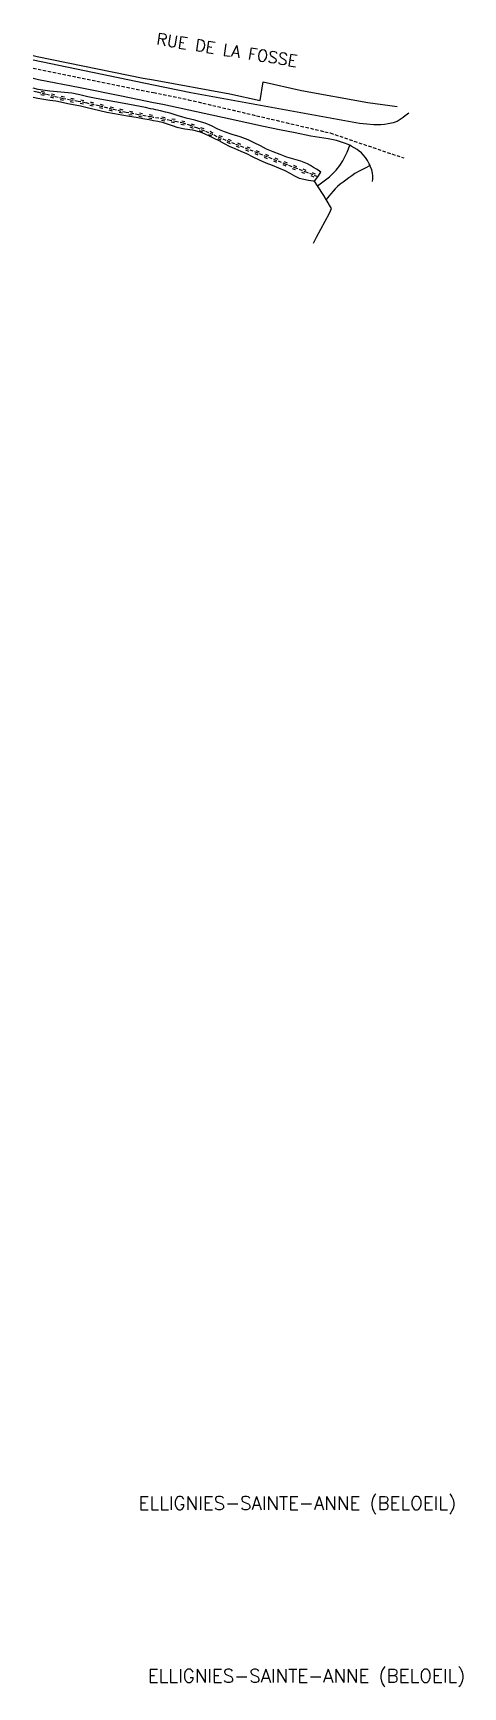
# Model space of a CAD drawing. Header units: millimetres. Extents: x 104000 to 105000, y 137235 to 137982.
# Drawn here: x 104000 to 104064.3, y 137734.8 to 137982.5 of the extents above; entities that cross this region are included whole.
import ezdxf
from ezdxf.enums import TextEntityAlignment as Align

# ---------------------------------------------------------------- set-up
doc = ezdxf.new("R2010")
doc.units = ezdxf.units.MM
doc.linetypes.add('DASHED', pattern=[0.75, 0.5, -0.25])
doc.layers.get('0').update_dxf_attribs({"linetype": 'CONTINUOUS'})
for name, color, linetype in [('W0001', 6, 'DASHED'), ('W0008', 7, 'CONTINUOUS'), ('W0017', 7, 'CONTINUOUS'), ('W0120', 7, 'CONTINUOUS'), ('W0211', 2, 'CONTINUOUS'), ('W0220', 5, 'DASHED'), ('W0330', 7, 'CONTINUOUS'), ('W0980', 7, 'CONTINUOUS'), ('W0989', 7, 'CONTINUOUS')]:
    doc.layers.add(name, color=color, linetype=linetype)
doc.styles.get("Standard").update_dxf_attribs({"font": 'romans.shx', "width": 0.85})

msp = doc.modelspace()

# ---------------------------------------------------------------- texts
at = {"layer": 'W0980'}
for p in [(104039.52, 137762.21), (104040.89, 137736.33)]:
    msp.add_text('ELLIGNIES-SAINTE-ANNE (BELOEIL)', height=2, dxfattribs=at).set_placement(p, align=Align.MIDDLE)
at = {"layer": 'W0989'}
msp.add_text('RUE DE LA FOSSE', height=1.75, rotation=350.8321, dxfattribs=at).set_placement((104018.35, 137980.81))

# ---------------------------------------------------------------- blocks, each defined once
blk = doc.blocks.new('t220o')
at = {"color": 0, "linetype": 'Continuous'}
for p, q in [((-0.25, 0.25), (0.25, 0.25)), ((-0.25, -0.25), (0.25, -0.25))]:
    blk.add_line(p, q, dxfattribs=at)

# ---------------------------------------------------------------- linework, layer by layer
at = {"layer": 'W0001'}
for points in [[(104000, 137977.24), (104018, 137973.58)], [(104018, 137973.58), (104023.22, 137972.52), (104044.45, 137967.53), (104055.45, 137963.79)]]:
    msp.add_lwpolyline(points, dxfattribs=at)
at = {"layer": 'W0008'}
for points in [[(104000, 137978.51), (104018, 137974.76)], [(104018, 137972.07), (104013.23, 137973.04), (104007.02, 137974.27), (104000.81, 137975.51), (104000, 137975.68)], [(104018, 137974.76), (104023.59, 137973.6), (104048.84, 137968.99), (104049.9, 137968.89), (104050.97, 137968.79), (104052.02, 137968.79), (104052.56, 137968.85), (104053.09, 137968.93), (104053.62, 137969.05), (104053.91, 137969.12), (104054.19, 137969.2), (104054.47, 137969.3), (104054.77, 137969.48), (104055.06, 137969.68), (104055.34, 137969.89), (104055.68, 137970.14), (104056.01, 137970.39), (104056.19, 137970.53)], [(104050.78, 137960.27), (104050.78, 137960.28), (104050.82, 137960.69), (104050.81, 137961.1), (104050.76, 137961.51), (104050.66, 137962), (104050.49, 137962.47), (104050.42, 137962.64), (104050.29, 137962.93), (104050.03, 137963.4), (104049.73, 137963.86), (104049.38, 137964.27), (104049.1, 137964.55), (104048.8, 137964.81), (104048.49, 137965.05), (104048.05, 137965.33), (104047.59, 137965.58), (104047.36, 137965.7), (104047.12, 137965.81), (104046.56, 137966.03), (104045.99, 137966.22), (104045.4, 137966.39), (104044.14, 137966.67), (104042.85, 137966.87), (104041.57, 137967.08), (104039.2, 137967.54), (104036.84, 137968.02), (104034.48, 137968.51), (104029.46, 137969.59), (104024.45, 137970.7), (104019.43, 137971.78), (104018, 137972.07)]]:
    msp.add_lwpolyline(points, dxfattribs=at)
at = {"layer": 'W0017'}
for points in [[(104042.54, 137959.64), (104043.15, 137960.08), (104043.75, 137960.52), (104044.33, 137960.98), (104044.68, 137961.3), (104045.01, 137961.62), (104045.32, 137961.96), (104045.86, 137962.64), (104046.34, 137963.38), (104046.75, 137964.15), (104046.97, 137964.65), (104047.17, 137965.17), (104047.36, 137965.7)], [(104050.42, 137962.64), (104049.65, 137962.26), (104048.88, 137961.87), (104048.14, 137961.45), (104047.68, 137961.14), (104047.23, 137960.81), (104046.78, 137960.47), (104046.36, 137960.17), (104045.95, 137959.87), (104045.55, 137959.54), (104045.2, 137959.19), (104044.87, 137958.82), (104044.54, 137958.43), (104044.31, 137958.14), (104044.07, 137957.85), (104043.84, 137957.55)]]:
    msp.add_lwpolyline(points, dxfattribs=at)
at = {"layer": 'W0120'}
msp.add_lwpolyline([(104042.11, 137960.33), (104042.57, 137960.99), (104043.04, 137961.65)], dxfattribs=at)
at = {"layer": 'W0211'}
for points in [[(104018, 137971.08), (104017.58, 137971.17), (104016.79, 137971.33), (104016, 137971.48), (104015.22, 137971.64), (104014.43, 137971.79), (104013.64, 137971.93), (104012.23, 137972.18), (104010.82, 137972.43), (104009.41, 137972.7), (104008.21, 137972.97), (104007.01, 137973.27), (104005.81, 137973.5), (104004.7, 137973.62), (104003.59, 137973.69), (104002.48, 137973.79), (104000.78, 137974.06), (104000, 137974.22)], [(104000, 137972.92), (104000.71, 137972.73), (104001.6, 137972.58), (104002.49, 137972.46), (104003.38, 137972.33), (104004.08, 137972.19), (104004.77, 137972.04), (104005.46, 137971.89), (104006.27, 137971.73), (104007.08, 137971.58), (104007.89, 137971.42), (104008.94, 137971.17), (104009.99, 137970.91), (104011.04, 137970.67), (104012.16, 137970.44), (104013.29, 137970.24), (104014.41, 137970.05), (104015.4, 137969.88), (104016.39, 137969.72), (104017.38, 137969.54), (104018, 137969.42)], [(104043.04, 137961.65), (104042.83, 137961.79), (104042.62, 137961.94), (104042.41, 137962.09), (104041.96, 137962.37), (104041.51, 137962.64), (104041.04, 137962.89), (104040.04, 137963.29), (104039, 137963.6), (104037.96, 137963.93), (104036.94, 137964.31), (104035.92, 137964.71), (104034.92, 137965.13), (104034, 137965.59), (104033.09, 137966.08), (104032.16, 137966.52), (104030.99, 137966.94), (104029.8, 137967.3), (104028.62, 137967.7), (104027.65, 137968.12), (104026.7, 137968.58), (104025.72, 137968.98), (104025.21, 137969.14), (104024.69, 137969.29), (104024.18, 137969.43), (104023.54, 137969.61), (104022.91, 137969.77), (104022.27, 137969.95), (104021.68, 137970.12), (104021.09, 137970.31), (104020.5, 137970.48), (104019.79, 137970.66), (104019.08, 137970.83), (104018.37, 137971), (104018, 137971.08)], [(104018, 137969.42), (104018.01, 137969.41), (104018.65, 137969.28), (104019.29, 137969.13), (104020.04, 137968.9), (104020.78, 137968.64), (104021.52, 137968.41), (104022.69, 137968.17), (104023.86, 137967.99), (104025, 137967.7), (104025.69, 137967.42), (104026.36, 137967.11), (104027.02, 137966.78), (104027.79, 137966.39), (104028.56, 137965.98), (104029.33, 137965.58), (104030.19, 137965.19), (104031.05, 137964.82), (104031.91, 137964.44), (104032.88, 137963.98), (104033.84, 137963.52), (104034.81, 137963.07), (104035.76, 137962.69), (104036.72, 137962.32), (104037.66, 137961.92), (104038.38, 137961.53), (104039.08, 137961.12), (104039.81, 137960.79), (104040.49, 137960.6), (104041.19, 137960.47), (104041.89, 137960.36), (104041.96, 137960.35), (104042.04, 137960.34), (104042.11, 137960.33)]]:
    msp.add_lwpolyline(points, dxfattribs=at)
at = {"layer": 'W0220'}
for points in [[(104018, 137969.87), (104017.66, 137969.94), (104015.79, 137970.25), (104013.92, 137970.6), (104011.89, 137971.07), (104009.87, 137971.58), (104007.85, 137972.04), (104006.73, 137972.26), (104005.61, 137972.45), (104004.49, 137972.67), (104003.2, 137972.98), (104001.91, 137973.32), (104000.62, 137973.64), (104000, 137973.78)], [(104042.57, 137960.99), (104041, 137961.6), (104039.43, 137962.21), (104037.85, 137962.83), (104035.74, 137963.66), (104033.62, 137964.51), (104031.51, 137965.36), (104030.19, 137965.89), (104028.87, 137966.42), (104027.55, 137966.98), (104026.93, 137967.26), (104026.3, 137967.54), (104025.67, 137967.82), (104024.62, 137968.24), (104023.56, 137968.64), (104022.49, 137968.98), (104021.51, 137969.22), (104020.52, 137969.41), (104019.53, 137969.6), (104018, 137969.87)]]:
    msp.add_lwpolyline(points, dxfattribs=at)
at = {"layer": 'W0330'}
for points in [[(104000, 137979.12), (104000.59, 137979), (104016.48, 137975.74), (104018, 137975.47)], [(104018, 137975.47), (104029.41, 137973.39), (104033.98, 137972.38), (104034.41, 137975.19)], [(104034.41, 137975.19), (104040.14, 137973.89), (104050.07, 137972.08), (104054.44, 137971.51)], [(104041.93, 137951.03), (104042.39, 137951.94), (104044.34, 137955.52), (104044.66, 137956.2), (104043.84, 137957.55), (104043.47, 137958.15), (104042.54, 137959.64), (104042.11, 137960.33)]]:
    msp.add_lwpolyline(points, dxfattribs=at)

# ---------------------------------------------------------------- block references
at = {"layer": 'W0220'}
for p, rotation in [((104001.46, 137973.43), 166.1101590075281), ((104002.91, 137973.06), 165.2432898987339), ((104004.37, 137972.7), 166.5076212731465), ((104005.84, 137972.41), 169.9832731964368), ((104007.32, 137972.14), 169.3122864889781), ((104008.78, 137971.83), 167.079723542111), ((104010.24, 137971.49), 165.8969704803386), ((104011.7, 137971.12), 165.8969704803386), ((104013.16, 137970.78), 166.992991359363), ((104014.63, 137970.47), 169.3877525430096), ((104016.1, 137970.2), 170.3691904292933), ((104017.58, 137969.95), 170.3691904292933), ((104019.48, 137969.61), 169.738000113926), ((104020.95, 137969.33), 169.0135170007981), ((104022.41, 137969), 166.4200115410456), ((104023.84, 137968.54), 159.4853919524598), ((104025.24, 137968), 157.8041658746987), ((104026.61, 137967.4), 155.5629524854404), ((104027.99, 137966.8), 157.1448735694798), ((104029.37, 137966.22), 157.9220181237265), ((104030.76, 137965.66), 158.0641111630542), ((104032.15, 137965.1), 158.0398121681564), ((104033.55, 137964.54), 158.0398121681564), ((104034.94, 137963.98), 158.2546346235972), ((104036.33, 137963.43), 158.4460970279934), ((104037.73, 137962.88), 158.4460970279934), ((104039.12, 137962.33), 158.6335006183837), ((104040.52, 137961.78), 158.7530078473092), ((104041.92, 137961.24), 158.7846355716888)]:
    msp.add_blockref('t220o', p, dxfattribs=dict(at, rotation=rotation))

msp.set_redraw_order([(e.dxf.handle, doc.entitydb.next_handle()) for e in msp.query("TEXT MTEXT ATTDEF DIMENSION ARC_DIMENSION")])  # texts and dimensions are drawn at this point

doc.saveas('drawing.dxf')
